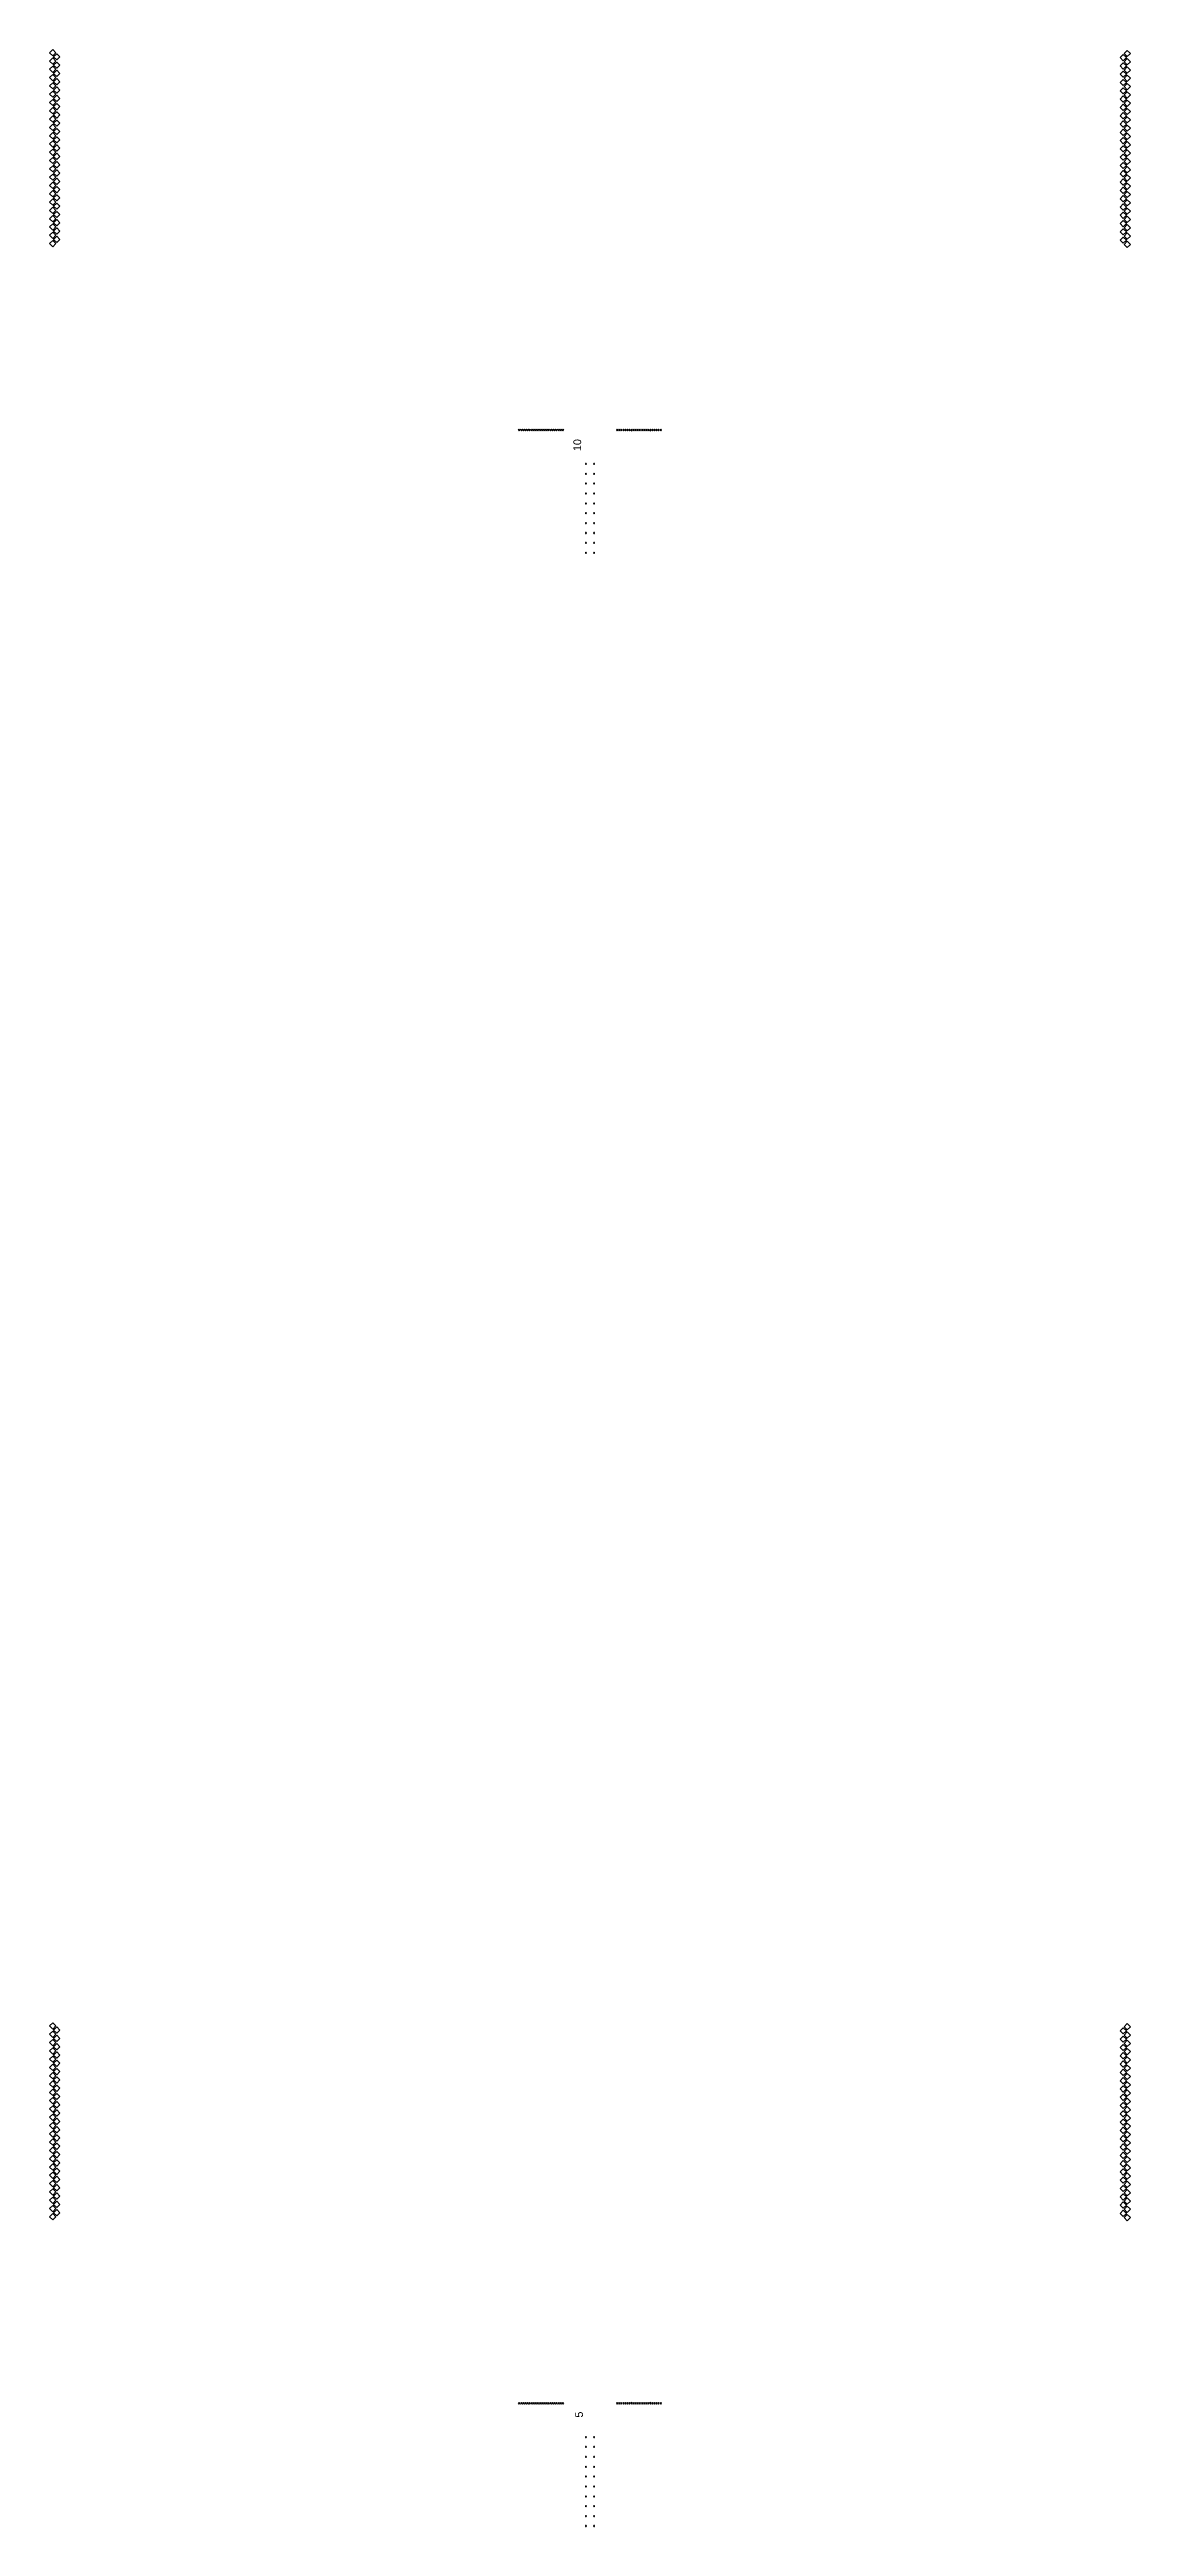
# Model space of a CAD drawing. Header units: inches. Extents: x -5.5 to 5.5, y -35.1 to 35.1.
# Drawn here: x -5.48 to 5.47, y 10.07 to 35.15 of the extents above; entities that cross this region are included whole.
import ezdxf

# ---------------------------------------------------------------- set-up
doc = ezdxf.new("R2010")
doc.units = ezdxf.units.IN
doc.header["$MEASUREMENT"] = 0
doc.styles.get("Standard").update_dxf_attribs({"font": 'arial.ttf'})

msp = doc.modelspace()

# ---------------------------------------------------------------- texts
at = {"char_height": 0.0785, "attachment_point": 3, "rotation": 90}
for s, insert in [('10', (-0.173, 31.202)), ('5', (-0.155, 11.233))]:
    msp.add_mtext_dynamic_manual_height_columns(s, width=0.27962, gutter_width=1, heights=[0.136], dxfattribs=dict(at, insert=insert))

# ---------------------------------------------------------------- blocks, each defined once
blk = doc.blocks.new('*U27')
for centre in [(-0.042, 0), (0.042, 0)]:
    blk.add_circle(centre, 0.005)
blk = doc.blocks.new('*U28')
at = {"color": 0, "linetype": 'ByBlock', "lineweight": -2, "transparency": 16777216}
for p in [(0, 0.9), (0, 0.8), (0, 0.7), (0, 0.6), (0, 0.5), (0, 0.4), (0, 0.3), (0, 0.2), (0, 0.1), (0, 0)]:
    blk.add_blockref('*U27', p, dxfattribs=at)
blk = doc.blocks.new('*U25')
for centre in [(-0.042, 0), (0.042, 0)]:
    blk.add_circle(centre, 0.005)
blk = doc.blocks.new('*U26')
at = {"color": 0, "linetype": 'ByBlock', "lineweight": -2, "transparency": 16777216}
for p in [(0, 0.9), (0, 0.8), (0, 0.7), (0, 0.6), (0, 0.5), (0, 0.4), (0, 0.3), (0, 0.2), (0, 0.1), (0, 0)]:
    blk.add_blockref('*U25', p, dxfattribs=at)

# ---------------------------------------------------------------- linework, layer by layer
for points in [[(-5.446, 35.145), (-5.478, 35.113), (-5.446, 35.082), (-5.414, 35.113)], [(5.436, 35.137), (5.468, 35.106), (5.436, 35.074), (5.404, 35.106)], [(-5.446, 35.061), (-5.478, 35.029), (-5.446, 34.998), (-5.414, 35.029)], [(-5.446, 34.977), (-5.478, 34.945), (-5.446, 34.914), (-5.414, 34.945)], [(-5.446, 34.893), (-5.478, 34.861), (-5.446, 34.83), (-5.414, 34.861)], [(-5.404, 35.04), (-5.372, 35.071), (-5.404, 35.103), (-5.436, 35.071)], [(-5.404, 34.956), (-5.372, 34.987), (-5.404, 35.019), (-5.436, 34.987)], [(-5.404, 34.872), (-5.372, 34.903), (-5.404, 34.935), (-5.436, 34.903)], [(5.394, 35.032), (5.362, 35.064), (5.394, 35.095), (5.426, 35.064)], [(5.394, 34.948), (5.362, 34.98), (5.394, 35.011), (5.426, 34.98)], [(5.394, 34.864), (5.362, 34.896), (5.394, 34.927), (5.426, 34.896)], [(5.436, 35.053), (5.468, 35.022), (5.436, 34.99), (5.404, 35.022)], [(5.436, 34.969), (5.468, 34.938), (5.436, 34.906), (5.404, 34.938)], [(5.436, 34.885), (5.468, 34.854), (5.436, 34.822), (5.404, 34.854)], [(-5.446, 34.809), (-5.478, 34.777), (-5.446, 34.746), (-5.414, 34.777)], [(-5.446, 34.725), (-5.478, 34.693), (-5.446, 34.662), (-5.414, 34.693)], [(-5.446, 34.641), (-5.478, 34.609), (-5.446, 34.578), (-5.414, 34.609)], [(-5.404, 34.788), (-5.372, 34.819), (-5.404, 34.851), (-5.436, 34.819)], [(-5.404, 34.704), (-5.372, 34.735), (-5.404, 34.767), (-5.436, 34.735)], [(-5.404, 34.62), (-5.372, 34.651), (-5.404, 34.683), (-5.436, 34.651)], [(5.394, 34.78), (5.362, 34.812), (5.394, 34.843), (5.426, 34.812)], [(5.394, 34.696), (5.362, 34.727), (5.394, 34.759), (5.426, 34.727)], [(5.394, 34.612), (5.362, 34.643), (5.394, 34.675), (5.426, 34.643)], [(5.436, 34.801), (5.468, 34.77), (5.436, 34.738), (5.404, 34.77)], [(5.436, 34.717), (5.468, 34.685), (5.436, 34.654), (5.404, 34.685)], [(5.436, 34.633), (5.468, 34.601), (5.436, 34.57), (5.404, 34.601)], [(-5.446, 34.557), (-5.478, 34.525), (-5.446, 34.494), (-5.414, 34.525)], [(-5.446, 34.473), (-5.478, 34.441), (-5.446, 34.41), (-5.414, 34.441)], [(-5.446, 34.389), (-5.478, 34.357), (-5.446, 34.326), (-5.414, 34.357)], [(-5.404, 34.536), (-5.372, 34.567), (-5.404, 34.599), (-5.436, 34.567)], [(-5.436, 34.483), (-5.404, 34.452), (-5.372, 34.483), (-5.404, 34.515)], [(-5.436, 34.399), (-5.404, 34.368), (-5.372, 34.399), (-5.404, 34.431)], [(5.394, 34.528), (5.362, 34.559), (5.394, 34.591), (5.426, 34.559)], [(5.426, 34.475), (5.394, 34.444), (5.362, 34.475), (5.394, 34.507)], [(5.426, 34.391), (5.394, 34.36), (5.362, 34.391), (5.394, 34.423)], [(5.436, 34.549), (5.468, 34.517), (5.436, 34.486), (5.404, 34.517)], [(5.436, 34.465), (5.468, 34.433), (5.436, 34.402), (5.404, 34.433)], [(5.436, 34.381), (5.468, 34.349), (5.436, 34.318), (5.404, 34.349)], [(-5.478, 34.273), (-5.446, 34.242), (-5.414, 34.273), (-5.446, 34.305)], [(-5.446, 34.221), (-5.478, 34.189), (-5.446, 34.158), (-5.414, 34.189)], [(-5.446, 34.137), (-5.478, 34.105), (-5.446, 34.074), (-5.414, 34.105)], [(-5.436, 34.315), (-5.404, 34.284), (-5.372, 34.315), (-5.404, 34.347)], [(-5.404, 34.2), (-5.372, 34.231), (-5.404, 34.263), (-5.436, 34.231)], [(-5.436, 34.147), (-5.404, 34.116), (-5.372, 34.147), (-5.404, 34.179)], [(5.426, 34.307), (5.394, 34.276), (5.362, 34.307), (5.394, 34.339)], [(5.394, 34.192), (5.362, 34.223), (5.394, 34.255), (5.426, 34.223)], [(5.426, 34.139), (5.394, 34.108), (5.362, 34.139), (5.394, 34.171)], [(5.468, 34.265), (5.436, 34.234), (5.404, 34.265), (5.436, 34.297)], [(5.436, 34.213), (5.468, 34.181), (5.436, 34.15), (5.404, 34.181)], [(5.436, 34.129), (5.468, 34.097), (5.436, 34.066), (5.404, 34.097)], [(-5.446, 34.053), (-5.478, 34.021), (-5.446, 33.99), (-5.414, 34.021)], [(-5.446, 34.053), (-5.478, 34.021), (-5.446, 33.99), (-5.414, 34.021)], [(-5.446, 33.969), (-5.478, 33.937), (-5.446, 33.906), (-5.414, 33.937)], [(-5.446, 33.885), (-5.478, 33.853), (-5.446, 33.822), (-5.414, 33.853)], [(-5.436, 34.063), (-5.404, 34.032), (-5.372, 34.063), (-5.404, 34.095)], [(-5.404, 33.948), (-5.372, 33.979), (-5.404, 34.011), (-5.436, 33.979)], [(-5.404, 33.864), (-5.372, 33.895), (-5.404, 33.927), (-5.436, 33.895)], [(5.426, 34.055), (5.394, 34.024), (5.362, 34.055), (5.394, 34.087)], [(5.394, 33.94), (5.362, 33.971), (5.394, 34.003), (5.426, 33.971)], [(5.394, 33.856), (5.362, 33.887), (5.394, 33.919), (5.426, 33.887)], [(5.436, 34.045), (5.468, 34.013), (5.436, 33.982), (5.404, 34.013)], [(5.436, 34.045), (5.468, 34.013), (5.436, 33.982), (5.404, 34.013)], [(5.436, 33.961), (5.468, 33.929), (5.436, 33.898), (5.404, 33.929)], [(5.436, 33.877), (5.468, 33.845), (5.436, 33.814), (5.404, 33.845)], [(-5.446, 33.801), (-5.478, 33.769), (-5.446, 33.738), (-5.414, 33.769)], [(-5.446, 33.717), (-5.478, 33.685), (-5.446, 33.654), (-5.414, 33.685)], [(-5.446, 33.633), (-5.478, 33.601), (-5.446, 33.57), (-5.414, 33.601)], [(-5.404, 33.78), (-5.372, 33.811), (-5.404, 33.843), (-5.436, 33.811)], [(-5.404, 33.696), (-5.372, 33.727), (-5.404, 33.759), (-5.436, 33.727)], [(-5.404, 33.612), (-5.372, 33.643), (-5.404, 33.675), (-5.436, 33.643)], [(5.394, 33.772), (5.362, 33.803), (5.394, 33.835), (5.426, 33.803)], [(5.394, 33.688), (5.362, 33.719), (5.394, 33.751), (5.426, 33.719)], [(5.394, 33.604), (5.362, 33.635), (5.394, 33.667), (5.426, 33.635)], [(5.436, 33.793), (5.468, 33.761), (5.436, 33.73), (5.404, 33.761)], [(5.436, 33.709), (5.468, 33.677), (5.436, 33.646), (5.404, 33.677)], [(5.436, 33.625), (5.468, 33.593), (5.436, 33.562), (5.404, 33.593)], [(-5.446, 33.549), (-5.478, 33.517), (-5.446, 33.486), (-5.414, 33.517)], [(-5.446, 33.465), (-5.478, 33.433), (-5.446, 33.401), (-5.414, 33.433)], [(-5.446, 33.381), (-5.478, 33.349), (-5.446, 33.317), (-5.414, 33.349)], [(-5.404, 33.528), (-5.372, 33.559), (-5.404, 33.591), (-5.436, 33.559)], [(-5.404, 33.444), (-5.372, 33.475), (-5.404, 33.507), (-5.436, 33.475)], [(-5.436, 33.391), (-5.404, 33.359), (-5.372, 33.391), (-5.404, 33.423)], [(5.394, 33.52), (5.362, 33.551), (5.394, 33.583), (5.426, 33.551)], [(5.394, 33.436), (5.362, 33.467), (5.394, 33.499), (5.426, 33.467)], [(5.426, 33.383), (5.394, 33.352), (5.362, 33.383), (5.394, 33.415)], [(5.436, 33.541), (5.468, 33.509), (5.436, 33.478), (5.404, 33.509)], [(5.436, 33.457), (5.468, 33.425), (5.436, 33.394), (5.404, 33.425)], [(5.436, 33.373), (5.468, 33.341), (5.436, 33.31), (5.404, 33.341)], [(-5.446, 33.297), (-5.478, 33.265), (-5.446, 33.233), (-5.414, 33.265)], [(-5.478, 33.181), (-5.446, 33.149), (-5.414, 33.181), (-5.446, 33.213)], [(-5.436, 33.307), (-5.404, 33.275), (-5.372, 33.307), (-5.404, 33.339)], [(-5.436, 33.223), (-5.404, 33.191), (-5.372, 33.223), (-5.404, 33.255)], [(5.426, 33.299), (5.394, 33.268), (5.362, 33.299), (5.394, 33.331)], [(5.426, 33.215), (5.394, 33.184), (5.362, 33.215), (5.394, 33.247)], [(5.436, 33.289), (5.468, 33.257), (5.436, 33.226), (5.404, 33.257)], [(5.468, 33.173), (5.436, 33.142), (5.404, 33.173), (5.436, 33.205)], [(-0.714, 31.293), (-0.721, 31.286), (-0.728, 31.293), (-0.721, 31.301)], [(-0.693, 31.293), (-0.7, 31.286), (-0.707, 31.293), (-0.7, 31.301)], [(-0.672, 31.293), (-0.679, 31.286), (-0.686, 31.293), (-0.679, 31.301)], [(-0.651, 31.293), (-0.658, 31.286), (-0.665, 31.293), (-0.658, 31.301)], [(-0.63, 31.293), (-0.637, 31.286), (-0.644, 31.293), (-0.637, 31.301)], [(-0.609, 31.293), (-0.616, 31.286), (-0.623, 31.293), (-0.616, 31.301)], [(-0.588, 31.293), (-0.595, 31.286), (-0.602, 31.293), (-0.595, 31.301)], [(-0.567, 31.293), (-0.574, 31.286), (-0.581, 31.293), (-0.574, 31.301)], [(-0.546, 31.293), (-0.553, 31.286), (-0.56, 31.293), (-0.553, 31.301)], [(-0.525, 31.293), (-0.532, 31.286), (-0.539, 31.293), (-0.532, 31.301)], [(-0.504, 31.293), (-0.511, 31.286), (-0.518, 31.293), (-0.511, 31.301)], [(-0.483, 31.293), (-0.49, 31.286), (-0.497, 31.293), (-0.49, 31.301)], [(-0.462, 31.293), (-0.469, 31.286), (-0.476, 31.293), (-0.469, 31.301)], [(-0.441, 31.293), (-0.448, 31.286), (-0.455, 31.293), (-0.448, 31.301)], [(-0.42, 31.293), (-0.427, 31.286), (-0.434, 31.293), (-0.427, 31.301)], [(-0.399, 31.293), (-0.406, 31.286), (-0.413, 31.293), (-0.406, 31.301)], [(-0.378, 31.293), (-0.385, 31.286), (-0.392, 31.293), (-0.385, 31.301)], [(-0.357, 31.293), (-0.364, 31.286), (-0.371, 31.293), (-0.364, 31.301)], [(-0.336, 31.293), (-0.343, 31.286), (-0.35, 31.293), (-0.343, 31.301)], [(-0.315, 31.293), (-0.322, 31.286), (-0.329, 31.293), (-0.322, 31.301)], [(-0.294, 31.293), (-0.301, 31.286), (-0.308, 31.293), (-0.301, 31.301)], [(-0.273, 31.293), (-0.28, 31.286), (-0.287, 31.293), (-0.28, 31.301)], [(0.263, 31.293), (0.27, 31.286), (0.277, 31.293), (0.27, 31.301)], [(0.284, 31.293), (0.291, 31.286), (0.298, 31.293), (0.291, 31.301)], [(0.305, 31.293), (0.312, 31.286), (0.319, 31.293), (0.312, 31.301)], [(0.326, 31.293), (0.333, 31.286), (0.34, 31.293), (0.333, 31.301)], [(0.347, 31.293), (0.354, 31.286), (0.361, 31.293), (0.354, 31.301)], [(0.368, 31.293), (0.375, 31.286), (0.382, 31.293), (0.375, 31.301)], [(0.389, 31.293), (0.396, 31.286), (0.403, 31.293), (0.396, 31.301)], [(0.41, 31.293), (0.417, 31.286), (0.424, 31.293), (0.417, 31.301)], [(0.431, 31.293), (0.438, 31.286), (0.445, 31.293), (0.438, 31.301)], [(0.452, 31.293), (0.459, 31.286), (0.466, 31.293), (0.459, 31.301)], [(0.473, 31.293), (0.48, 31.286), (0.487, 31.293), (0.48, 31.301)], [(0.494, 31.293), (0.501, 31.286), (0.508, 31.293), (0.501, 31.301)], [(0.515, 31.293), (0.522, 31.286), (0.529, 31.293), (0.522, 31.301)], [(0.536, 31.293), (0.543, 31.286), (0.55, 31.293), (0.543, 31.301)], [(0.557, 31.293), (0.564, 31.286), (0.571, 31.293), (0.564, 31.301)], [(0.578, 31.293), (0.585, 31.286), (0.592, 31.293), (0.585, 31.301)], [(0.599, 31.293), (0.606, 31.286), (0.613, 31.293), (0.606, 31.301)], [(0.62, 31.293), (0.627, 31.286), (0.634, 31.293), (0.627, 31.301)], [(0.641, 31.293), (0.648, 31.286), (0.655, 31.293), (0.648, 31.301)], [(0.662, 31.293), (0.669, 31.286), (0.676, 31.293), (0.669, 31.301)], [(0.683, 31.293), (0.69, 31.286), (0.697, 31.293), (0.69, 31.301)], [(0.704, 31.293), (0.711, 31.286), (0.718, 31.293), (0.711, 31.301)], [(-5.446, 15.169), (-5.478, 15.137), (-5.446, 15.105), (-5.414, 15.137)], [(-5.446, 15.085), (-5.478, 15.053), (-5.446, 15.021), (-5.414, 15.053)], [(-5.404, 15.063), (-5.372, 15.095), (-5.404, 15.127), (-5.436, 15.095)], [(5.394, 15.056), (5.362, 15.087), (5.394, 15.119), (5.426, 15.087)], [(5.436, 15.161), (5.468, 15.129), (5.436, 15.098), (5.404, 15.129)], [(5.436, 15.077), (5.468, 15.045), (5.436, 15.014), (5.404, 15.045)], [(-5.446, 15.001), (-5.478, 14.969), (-5.446, 14.937), (-5.414, 14.969)], [(-5.446, 14.917), (-5.478, 14.885), (-5.446, 14.853), (-5.414, 14.885)], [(-5.446, 14.833), (-5.478, 14.801), (-5.446, 14.769), (-5.414, 14.801)], [(-5.404, 14.979), (-5.372, 15.011), (-5.404, 15.043), (-5.436, 15.011)], [(-5.404, 14.895), (-5.372, 14.927), (-5.404, 14.959), (-5.436, 14.927)], [(-5.404, 14.811), (-5.372, 14.843), (-5.404, 14.875), (-5.436, 14.843)], [(5.394, 14.972), (5.362, 15.003), (5.394, 15.035), (5.426, 15.003)], [(5.394, 14.888), (5.362, 14.919), (5.394, 14.951), (5.426, 14.919)], [(5.394, 14.804), (5.362, 14.835), (5.394, 14.867), (5.426, 14.835)], [(5.436, 14.993), (5.468, 14.961), (5.436, 14.93), (5.404, 14.961)], [(5.436, 14.909), (5.468, 14.877), (5.436, 14.846), (5.404, 14.877)], [(5.436, 14.825), (5.468, 14.793), (5.436, 14.762), (5.404, 14.793)], [(-5.446, 14.749), (-5.478, 14.717), (-5.446, 14.685), (-5.414, 14.717)], [(-5.446, 14.665), (-5.478, 14.633), (-5.446, 14.601), (-5.414, 14.633)], [(-5.446, 14.581), (-5.478, 14.549), (-5.446, 14.517), (-5.414, 14.549)], [(-5.404, 14.727), (-5.372, 14.759), (-5.404, 14.791), (-5.436, 14.759)], [(-5.404, 14.643), (-5.372, 14.675), (-5.404, 14.707), (-5.436, 14.675)], [(-5.404, 14.559), (-5.372, 14.591), (-5.404, 14.623), (-5.436, 14.591)], [(5.394, 14.72), (5.362, 14.751), (5.394, 14.783), (5.426, 14.751)], [(5.394, 14.636), (5.362, 14.667), (5.394, 14.699), (5.426, 14.667)], [(5.394, 14.552), (5.362, 14.583), (5.394, 14.615), (5.426, 14.583)], [(5.436, 14.741), (5.468, 14.709), (5.436, 14.678), (5.404, 14.709)], [(5.436, 14.657), (5.468, 14.625), (5.436, 14.594), (5.404, 14.625)], [(5.436, 14.573), (5.468, 14.541), (5.436, 14.51), (5.404, 14.541)], [(-5.446, 14.497), (-5.478, 14.465), (-5.446, 14.433), (-5.414, 14.465)], [(-5.446, 14.413), (-5.478, 14.381), (-5.446, 14.349), (-5.414, 14.381)], [(-5.478, 14.297), (-5.446, 14.265), (-5.414, 14.297), (-5.446, 14.329)], [(-5.436, 14.507), (-5.404, 14.475), (-5.372, 14.507), (-5.404, 14.539)], [(-5.436, 14.423), (-5.404, 14.391), (-5.372, 14.423), (-5.404, 14.455)], [(-5.436, 14.339), (-5.404, 14.307), (-5.372, 14.339), (-5.404, 14.371)], [(5.426, 14.499), (5.394, 14.468), (5.362, 14.499), (5.394, 14.531)], [(5.426, 14.415), (5.394, 14.384), (5.362, 14.415), (5.394, 14.447)], [(5.426, 14.331), (5.394, 14.3), (5.362, 14.331), (5.394, 14.363)], [(5.436, 14.489), (5.468, 14.457), (5.436, 14.426), (5.404, 14.457)], [(5.436, 14.405), (5.468, 14.373), (5.436, 14.342), (5.404, 14.373)], [(5.468, 14.289), (5.436, 14.258), (5.404, 14.289), (5.436, 14.321)], [(-5.446, 14.245), (-5.478, 14.213), (-5.446, 14.181), (-5.414, 14.213)], [(-5.446, 14.161), (-5.478, 14.129), (-5.446, 14.097), (-5.414, 14.129)], [(-5.446, 14.077), (-5.478, 14.045), (-5.446, 14.013), (-5.414, 14.045)], [(-5.446, 14.077), (-5.478, 14.045), (-5.446, 14.013), (-5.414, 14.045)], [(-5.404, 14.223), (-5.372, 14.255), (-5.404, 14.287), (-5.436, 14.255)], [(-5.436, 14.171), (-5.404, 14.139), (-5.372, 14.171), (-5.404, 14.203)], [(-5.436, 14.087), (-5.404, 14.055), (-5.372, 14.087), (-5.404, 14.119)], [(5.394, 14.216), (5.362, 14.247), (5.394, 14.279), (5.426, 14.247)], [(5.426, 14.163), (5.394, 14.132), (5.362, 14.163), (5.394, 14.195)], [(5.426, 14.079), (5.394, 14.048), (5.362, 14.079), (5.394, 14.111)], [(5.436, 14.237), (5.468, 14.205), (5.436, 14.174), (5.404, 14.205)], [(5.436, 14.153), (5.468, 14.121), (5.436, 14.09), (5.404, 14.121)], [(5.436, 14.069), (5.468, 14.037), (5.436, 14.006), (5.404, 14.037)], [(5.436, 14.069), (5.468, 14.037), (5.436, 14.006), (5.404, 14.037)], [(-5.446, 13.993), (-5.478, 13.961), (-5.446, 13.929), (-5.414, 13.961)], [(-5.446, 13.909), (-5.478, 13.877), (-5.446, 13.845), (-5.414, 13.877)], [(-5.446, 13.825), (-5.478, 13.793), (-5.446, 13.761), (-5.414, 13.793)], [(-5.404, 13.971), (-5.372, 14.003), (-5.404, 14.035), (-5.436, 14.003)], [(-5.404, 13.887), (-5.372, 13.919), (-5.404, 13.951), (-5.436, 13.919)], [(-5.404, 13.803), (-5.372, 13.835), (-5.404, 13.867), (-5.436, 13.835)], [(5.394, 13.964), (5.362, 13.995), (5.394, 14.027), (5.426, 13.995)], [(5.394, 13.88), (5.362, 13.911), (5.394, 13.943), (5.426, 13.911)], [(5.394, 13.796), (5.362, 13.827), (5.394, 13.859), (5.426, 13.827)], [(5.436, 13.985), (5.468, 13.953), (5.436, 13.922), (5.404, 13.953)], [(5.436, 13.901), (5.468, 13.869), (5.436, 13.838), (5.404, 13.869)], [(5.436, 13.817), (5.468, 13.785), (5.436, 13.754), (5.404, 13.785)], [(-5.446, 13.741), (-5.478, 13.709), (-5.446, 13.677), (-5.414, 13.709)], [(-5.446, 13.657), (-5.478, 13.625), (-5.446, 13.593), (-5.414, 13.625)], [(-5.446, 13.573), (-5.478, 13.541), (-5.446, 13.509), (-5.414, 13.541)], [(-5.404, 13.719), (-5.372, 13.751), (-5.404, 13.783), (-5.436, 13.751)], [(-5.404, 13.635), (-5.372, 13.667), (-5.404, 13.699), (-5.436, 13.667)], [(-5.404, 13.551), (-5.372, 13.583), (-5.404, 13.615), (-5.436, 13.583)], [(5.394, 13.712), (5.362, 13.743), (5.394, 13.775), (5.426, 13.743)], [(5.394, 13.628), (5.362, 13.659), (5.394, 13.691), (5.426, 13.659)], [(5.394, 13.544), (5.362, 13.575), (5.394, 13.607), (5.426, 13.575)], [(5.436, 13.733), (5.468, 13.701), (5.436, 13.67), (5.404, 13.701)], [(5.436, 13.649), (5.468, 13.617), (5.436, 13.586), (5.404, 13.617)], [(5.436, 13.565), (5.468, 13.533), (5.436, 13.502), (5.404, 13.533)], [(-5.446, 13.489), (-5.478, 13.457), (-5.446, 13.425), (-5.414, 13.457)], [(-5.446, 13.405), (-5.478, 13.373), (-5.446, 13.341), (-5.414, 13.373)], [(-5.446, 13.321), (-5.478, 13.289), (-5.446, 13.257), (-5.414, 13.289)], [(-5.404, 13.467), (-5.372, 13.499), (-5.404, 13.531), (-5.436, 13.499)], [(-5.436, 13.415), (-5.404, 13.383), (-5.372, 13.415), (-5.404, 13.447)], [(-5.436, 13.331), (-5.404, 13.299), (-5.372, 13.331), (-5.404, 13.363)], [(5.394, 13.46), (5.362, 13.491), (5.394, 13.523), (5.426, 13.491)], [(5.426, 13.407), (5.394, 13.375), (5.362, 13.407), (5.394, 13.439)], [(5.426, 13.323), (5.394, 13.291), (5.362, 13.323), (5.394, 13.355)], [(5.436, 13.481), (5.468, 13.449), (5.436, 13.417), (5.404, 13.449)], [(5.436, 13.397), (5.468, 13.365), (5.436, 13.333), (5.404, 13.365)], [(5.436, 13.313), (5.468, 13.281), (5.436, 13.249), (5.404, 13.281)], [(-5.478, 13.205), (-5.446, 13.173), (-5.414, 13.205), (-5.446, 13.237)], [(-5.436, 13.247), (-5.404, 13.215), (-5.372, 13.247), (-5.404, 13.279)], [(5.426, 13.239), (5.394, 13.207), (5.362, 13.239), (5.394, 13.271)], [(5.468, 13.197), (5.436, 13.165), (5.404, 13.197), (5.436, 13.229)], [(-0.714, 11.317), (-0.721, 11.31), (-0.728, 11.317), (-0.721, 11.324)], [(-0.693, 11.317), (-0.7, 11.31), (-0.707, 11.317), (-0.7, 11.324)], [(-0.672, 11.317), (-0.679, 11.31), (-0.686, 11.317), (-0.679, 11.324)], [(-0.651, 11.317), (-0.658, 11.31), (-0.665, 11.317), (-0.658, 11.324)], [(-0.63, 11.317), (-0.637, 11.31), (-0.644, 11.317), (-0.637, 11.324)], [(-0.609, 11.317), (-0.616, 11.31), (-0.623, 11.317), (-0.616, 11.324)], [(-0.588, 11.317), (-0.595, 11.31), (-0.602, 11.317), (-0.595, 11.324)], [(-0.567, 11.317), (-0.574, 11.31), (-0.581, 11.317), (-0.574, 11.324)], [(-0.546, 11.317), (-0.553, 11.31), (-0.56, 11.317), (-0.553, 11.324)], [(-0.525, 11.317), (-0.532, 11.31), (-0.539, 11.317), (-0.532, 11.324)], [(-0.504, 11.317), (-0.511, 11.31), (-0.518, 11.317), (-0.511, 11.324)], [(-0.483, 11.317), (-0.49, 11.31), (-0.497, 11.317), (-0.49, 11.324)], [(-0.462, 11.317), (-0.469, 11.31), (-0.476, 11.317), (-0.469, 11.324)], [(-0.441, 11.317), (-0.448, 11.31), (-0.455, 11.317), (-0.448, 11.324)], [(-0.42, 11.317), (-0.427, 11.31), (-0.434, 11.317), (-0.427, 11.324)], [(-0.399, 11.317), (-0.406, 11.31), (-0.413, 11.317), (-0.406, 11.324)], [(-0.378, 11.317), (-0.385, 11.31), (-0.392, 11.317), (-0.385, 11.324)], [(-0.357, 11.317), (-0.364, 11.31), (-0.371, 11.317), (-0.364, 11.324)], [(-0.336, 11.317), (-0.343, 11.31), (-0.35, 11.317), (-0.343, 11.324)], [(-0.315, 11.317), (-0.322, 11.31), (-0.329, 11.317), (-0.322, 11.324)], [(-0.294, 11.317), (-0.301, 11.31), (-0.308, 11.317), (-0.301, 11.324)], [(-0.273, 11.317), (-0.28, 11.31), (-0.287, 11.317), (-0.28, 11.324)], [(0.263, 11.317), (0.27, 11.31), (0.277, 11.317), (0.27, 11.324)], [(0.284, 11.317), (0.291, 11.31), (0.298, 11.317), (0.291, 11.324)], [(0.305, 11.317), (0.312, 11.31), (0.319, 11.317), (0.312, 11.324)], [(0.326, 11.317), (0.333, 11.31), (0.34, 11.317), (0.333, 11.324)], [(0.347, 11.317), (0.354, 11.31), (0.361, 11.317), (0.354, 11.324)], [(0.368, 11.317), (0.375, 11.31), (0.382, 11.317), (0.375, 11.324)], [(0.389, 11.317), (0.396, 11.31), (0.403, 11.317), (0.396, 11.324)], [(0.41, 11.317), (0.417, 11.31), (0.424, 11.317), (0.417, 11.324)], [(0.431, 11.317), (0.438, 11.31), (0.445, 11.317), (0.438, 11.324)], [(0.452, 11.317), (0.459, 11.31), (0.466, 11.317), (0.459, 11.324)], [(0.473, 11.317), (0.48, 11.31), (0.487, 11.317), (0.48, 11.324)], [(0.494, 11.317), (0.501, 11.31), (0.508, 11.317), (0.501, 11.324)], [(0.515, 11.317), (0.522, 11.31), (0.529, 11.317), (0.522, 11.324)], [(0.536, 11.317), (0.543, 11.31), (0.55, 11.317), (0.543, 11.324)], [(0.557, 11.317), (0.564, 11.31), (0.571, 11.317), (0.564, 11.324)], [(0.578, 11.317), (0.585, 11.31), (0.592, 11.317), (0.585, 11.324)], [(0.599, 11.317), (0.606, 11.31), (0.613, 11.317), (0.606, 11.324)], [(0.62, 11.317), (0.627, 11.31), (0.634, 11.317), (0.627, 11.324)], [(0.641, 11.317), (0.648, 11.31), (0.655, 11.317), (0.648, 11.324)], [(0.662, 11.317), (0.669, 11.31), (0.676, 11.317), (0.669, 11.324)], [(0.683, 11.317), (0.69, 11.31), (0.697, 11.317), (0.69, 11.324)], [(0.704, 11.317), (0.711, 11.31), (0.718, 11.317), (0.711, 11.324)]]:
    msp.add_lwpolyline(points, close=True)

# ---------------------------------------------------------------- block references
at = {"xscale": -1, "rotation": 180}
for name, p in [('*U26', (-0.005, 30.951)), ('*U28', (-0.005, 10.975))]:
    msp.add_blockref(name, p, dxfattribs=at)

msp.set_redraw_order([(e.dxf.handle, doc.entitydb.next_handle()) for e in msp.query("TEXT MTEXT ATTDEF DIMENSION ARC_DIMENSION")])  # texts and dimensions are drawn at this point

doc.saveas('drawing.dxf')
